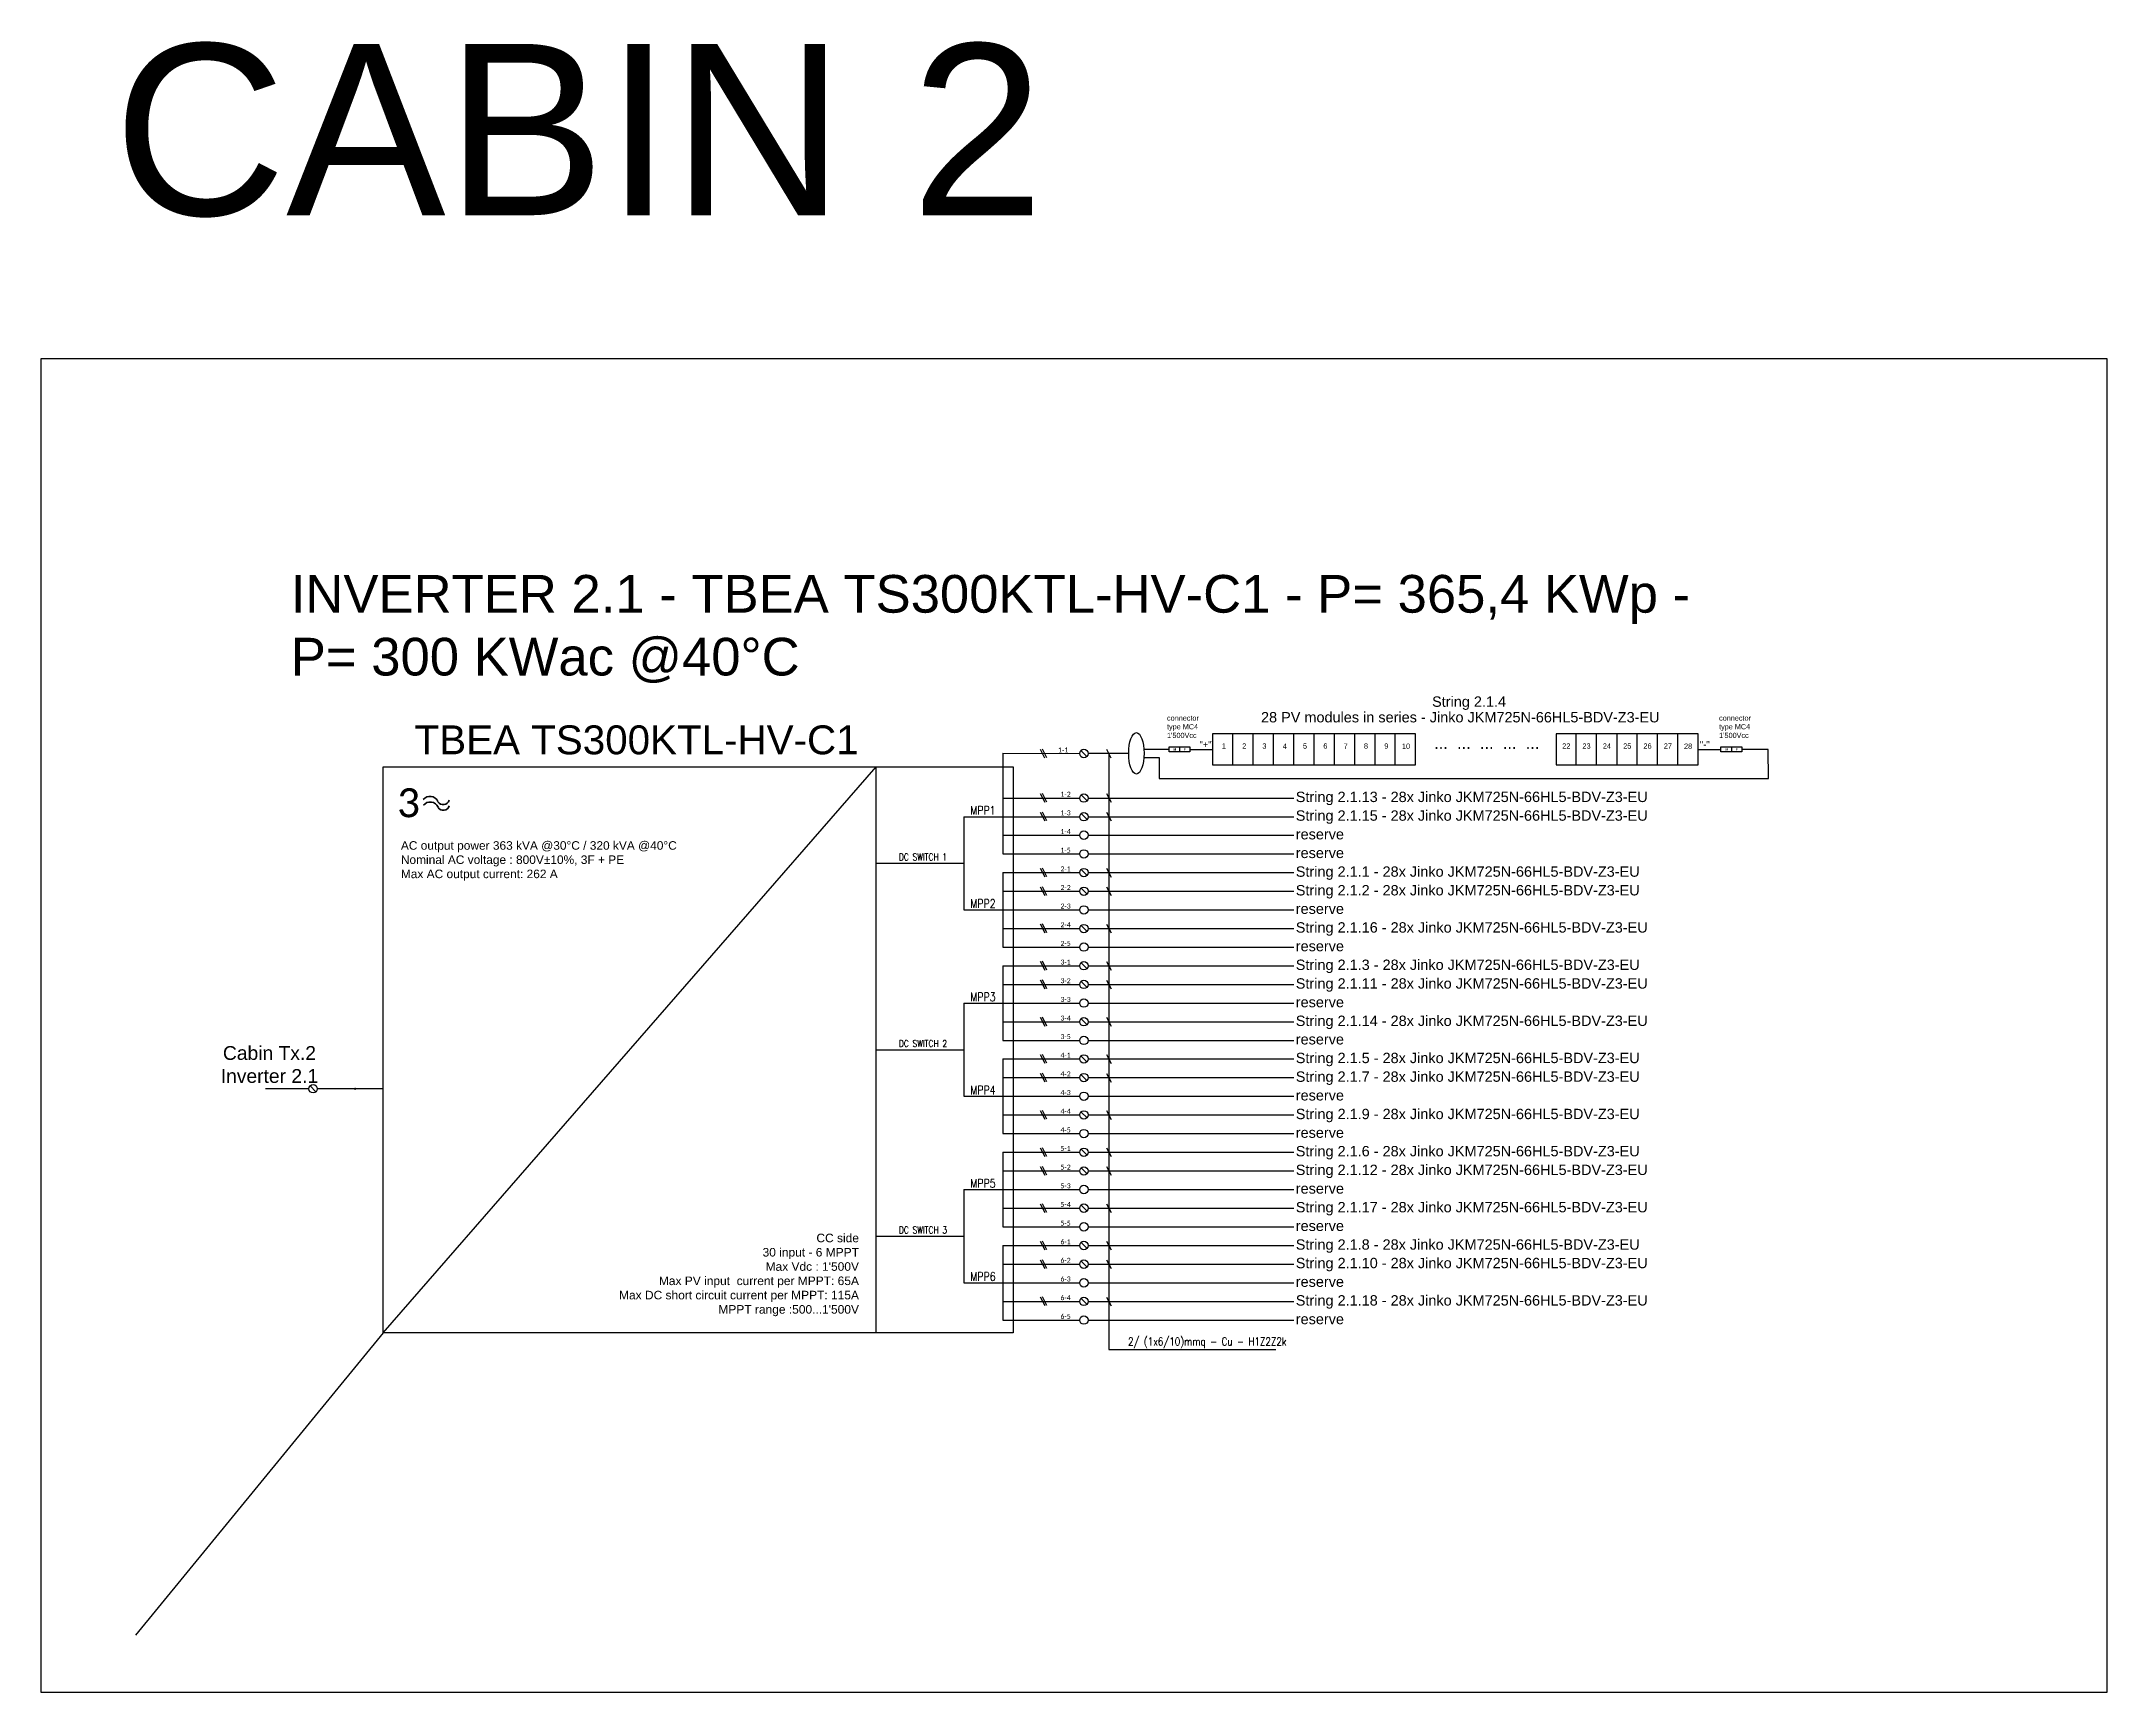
# Model space of a CAD drawing. Header units: millimetres. Extents: x 14856 to 141494, y 133975 to 167686.
# Drawn here: x 14856 to 26918, y 146011 to 155650 of the extents above; entities that cross this region are included whole.
import ezdxf

# ---------------------------------------------------------------- set-up
doc = ezdxf.new("R2010")
doc.units = ezdxf.units.MM
doc.linetypes.add('TRATTEGGIATA', pattern=[19.05, 12.7, -6.35])
doc.layers.add('-Testi', color=1, linetype='Continuous')
doc.layers.add('TRATTEGGIATA', color=40, linetype='TRATTEGGIATA')
doc.styles.add('Legend', font='calibri.ttf')
doc.styles.add('SIMPLEX', font='SIMPLEX', dxfattribs={"width": 0.8})
doc.styles.get("Standard").update_dxf_attribs({"font": 'arial.ttf'})

# ---------------------------------------------------------------- blocks, each defined once
blk = doc.blocks.new('P00102')
at = {"color": 1, "linetype": 'ByBlock', "lineweight": 25}
for p, q in [((0, 4), (-4, -4)), ((2, 4), (-2, -4)), ((4, 4), (0, -4))]:
    blk.add_line(p, q, dxfattribs=at)
blk = doc.blocks.new('P00')
at = {"color": 1}
for points in [[(-19, 26), (7, -25)], [(20, -25), (-6, 26)]]:
    blk.add_lwpolyline(points, dxfattribs=at)

msp = doc.modelspace()

# ---------------------------------------------------------------- linework, layer by layer
for points in [[(20471, 151495), (20471, 150907)], [(20962, 151475), (20927, 151510)], [(20970, 151494), (21090, 151494), (21090, 148014)], [(21076, 151518), (21102, 151467)], [(21503, 151532), (21503, 151502)], [(21563, 151517), (21696, 151517)], [(21696, 151608), (21696, 151426), (22882, 151426), (22882, 151608), (21696, 151608)], [(21815, 151426), (21815, 151608)], [(21933, 151426), (21933, 151607)], [(22052, 151425), (22052, 151607)], [(22170, 151426), (22170, 151608)], [(22289, 151426), (22289, 151607)], [(22408, 151425), (22408, 151607)], [(22526, 151426), (22526, 151608)], [(22645, 151426), (22645, 151607)], [(22763, 151425), (22763, 151607)], [(23702, 151608), (23702, 151426), (24532, 151426), (24532, 151608), (23702, 151608)], [(23820, 151426), (23820, 151608)], [(23939, 151426), (23939, 151607)], [(24058, 151425), (24058, 151607)], [(24176, 151426), (24176, 151608)], [(24295, 151426), (24295, 151607)], [(24295, 151426), (24295, 151607)], [(24413, 151425), (24413, 151607)], [(24413, 151425), (24413, 151607)], [(24532, 151426), (24532, 151608)], [(24532, 151517), (24665, 151517)], [(24726, 151532), (24726, 151502)], [(16852, 148111), (19731, 151415)], [(19731, 148111), (19731, 151415)], [(21077, 151259), (21103, 151208)], [(20963, 151216), (20928, 151251)], [(20963, 151107), (20928, 151142)], [(21077, 151150), (21103, 151099)], [(20243, 151124), (20471, 151124)], [(20243, 151124), (20243, 150580)], [(19731, 150852), (20243, 150852)], [(20471, 150798), (20471, 150363)], [(20963, 150781), (20928, 150815)], [(21077, 150823), (21103, 150772)], [(20963, 150672), (20928, 150706)], [(21077, 150715), (21103, 150664)], [(20243, 150580), (20471, 150580)], [(20963, 150454), (20928, 150489)], [(21077, 150497), (21103, 150446)], [(20471, 150254), (20471, 149818)], [(20963, 150236), (20928, 150271)], [(21077, 150279), (21103, 150228)], [(21077, 150170), (21103, 150119)], [(20963, 150127), (20928, 150162)], [(20243, 150036), (20471, 150036)], [(20243, 150036), (20243, 149492)], [(20963, 149910), (20928, 149945)], [(21077, 149953), (21103, 149902)], [(19731, 149764), (20243, 149764)], [(20471, 149710), (20471, 149274)], [(20963, 149692), (20928, 149727)], [(21077, 149735), (21103, 149684)], [(20963, 149583), (20928, 149618)], [(21077, 149626), (21103, 149575)], [(16460, 149519), (16426, 149553)], [(16852, 149536), (16468, 149536)], [(20243, 149492), (20471, 149492)], [(20963, 149366), (20928, 149400)], [(21077, 149409), (21103, 149357)], [(20471, 149165), (20471, 148730)], [(20963, 149148), (20928, 149183)], [(21077, 149191), (21103, 149140)], [(21077, 149082), (21103, 149031)], [(20963, 149039), (20928, 149074)], [(20243, 148948), (20471, 148948)], [(20243, 148948), (20243, 148403)], [(20963, 148821), (20928, 148856)], [(21077, 148864), (21103, 148813)], [(19731, 148676), (20243, 148676)], [(20471, 148621), (20471, 148186)], [(20963, 148604), (20928, 148639)], [(21077, 148647), (21103, 148596)], [(20963, 148495), (20928, 148530)], [(21077, 148538), (21103, 148487)], [(20243, 148403), (20471, 148403)], [(20963, 148277), (20928, 148312)], [(21077, 148320), (21103, 148269)], [(21090, 148014), (22065, 148014)]]:
    msp.add_lwpolyline(points)
at = {"color": 40}
for points in [[(20471, 151495), (20920, 151493)], [(20969, 151494), (21206, 151494)], [(21296, 151519), (21441, 151519)], [(21296, 151469), (21385, 151469), (21385, 151347), (24942, 151347), (24941, 151517), (24787, 151517)]]:
    msp.add_lwpolyline(points, dxfattribs=at)
for points in [[(21442, 151532), (21563, 151532), (21563, 151502), (21442, 151502)], [(24665, 151532), (24787, 151532), (24787, 151502), (24665, 151502)], [(16852, 151415), (20532, 151415), (20532, 148111), (16852, 148111)]]:
    msp.add_lwpolyline(points, close=True)
at = {"color": 40, "linetype": 'Continuous'}
for points in [[(20471, 151233), (20921, 151233)], [(20970, 151233), (22170, 151233)], [(20471, 151124), (20921, 151124)], [(20970, 151124), (22170, 151124)], [(20471, 150798), (20921, 150798)], [(20970, 150798), (22170, 150798)], [(20471, 150689), (20921, 150689)], [(20970, 150689), (22170, 150689)], [(20471, 150471), (20921, 150471)], [(20970, 150471), (22170, 150471)], [(20471, 150254), (20921, 150254)], [(20970, 150254), (22170, 150254)], [(20471, 150145), (20921, 150145)], [(20970, 150145), (22170, 150145)], [(20471, 149927), (20921, 149927)], [(20970, 149927), (22170, 149927)]]:
    msp.add_lwpolyline(points, dxfattribs=at)
at = {"color": 8, "linetype": 'Continuous'}
for points in [[(20471, 151016), (20921, 151016)], [(20970, 151016), (22170, 151016)], [(20471, 150907), (20921, 150907)], [(20970, 150907), (22170, 150907)], [(20471, 150580), (20921, 150580)], [(20970, 150580), (22170, 150580)], [(20471, 150363), (20921, 150363)], [(20970, 150363), (22170, 150363)], [(20471, 150036), (20921, 150036)], [(20970, 150036), (22170, 150036)], [(20471, 149818), (20921, 149818)], [(20970, 149818), (22170, 149818)], [(20471, 149492), (20921, 149492)], [(20970, 149492), (22170, 149492)], [(20471, 149274), (20921, 149274)], [(20970, 149274), (22170, 149274)], [(20471, 148948), (20921, 148948)], [(20970, 148948), (22170, 148948)], [(20471, 148730), (20921, 148730)], [(20970, 148730), (22170, 148730)], [(20471, 148403), (20921, 148403)], [(20970, 148403), (22170, 148403)], [(20471, 148186), (20921, 148186)], [(20970, 148186), (22170, 148186)]]:
    msp.add_lwpolyline(points, dxfattribs=at)
at = {"color": 4}
msp.add_lwpolyline([(16418, 149536), (16166, 149536)], dxfattribs=at)
for centre in [(20945, 151493), (16443, 149536)]:
    msp.add_circle(centre, 24.6)
at = {"color": 7}
for centre in [(20945, 151233), (20945, 151124), (20945, 150798), (20945, 150689), (20945, 150471), (20945, 150254), (20945, 150145), (20945, 149927), (20945, 149710), (20945, 149601), (20945, 149383), (20945, 149165), (20945, 149056), (20945, 148839), (20945, 148621), (20945, 148512), (20945, 148295)]:
    msp.add_circle(centre, 24.6, dxfattribs=at)
at = {"color": 8}
for centre in [(20945, 151016), (20945, 150907), (20945, 150580), (20945, 150363), (20945, 150036), (20945, 149818), (20945, 149492), (20945, 149274), (20945, 148948), (20945, 148730), (20945, 148403), (20945, 148186)]:
    msp.add_circle(centre, 24.6, dxfattribs=at)
at = {"lineweight": 35}
for centre, radius, start, end in [((17126, 151193), 50.1, 22.5771, 141.9874), ((17127, 151160), 50.1, 22.5771, 141.9874), ((17203, 151231), 36.5, 211.9962, 342.6174), ((17204, 151198), 36.5, 211.9962, 342.6174)]:
    msp.add_arc(centre, radius, start, end, dxfattribs=at)
msp.add_ellipse((21251, 151494), major_axis=(0, -121), ratio=0.370747)
at = {"layer": 'Defpoints', "color": 1}
msp.add_line((16852, 148111), (15407, 146347), dxfattribs=at)
msp.add_lwpolyline([(14856, 153798), (26918, 153798), (26918, 146011), (14856, 146011)], close=True, dxfattribs=at)
at = {"layer": 'TRATTEGGIATA', "color": 40, "linetype": 'Continuous', "ltscale": 0.5}
for points in [[(20471, 149710), (20921, 149710)], [(20970, 149710), (22170, 149710)], [(20471, 149601), (20921, 149601)], [(20970, 149601), (22170, 149601)], [(20471, 149383), (20921, 149383)], [(20970, 149383), (22170, 149383)], [(20471, 149165), (20921, 149165)], [(20970, 149165), (22170, 149165)], [(20471, 149056), (20921, 149056)], [(20970, 149056), (22170, 149056)], [(20471, 148839), (20921, 148839)], [(20970, 148839), (22170, 148839)], [(20471, 148621), (20921, 148621)], [(20970, 148621), (22170, 148621)], [(20471, 148512), (20921, 148512)], [(20970, 148512), (22170, 148512)], [(20471, 148295), (20921, 148295)], [(20970, 148295), (22170, 148295)]]:
    msp.add_lwpolyline(points, dxfattribs=at)

# ---------------------------------------------------------------- block references
for name, p in [('P00', (20708, 151493)), ('P00', (20709, 151233)), ('P00', (20709, 151125)), ('P00', (20709, 150798)), ('P00', (20709, 150689)), ('P00', (20709, 150472)), ('P00', (20709, 150254)), ('P00', (20709, 150145)), ('P00', (20709, 149927)), ('P00', (20709, 149710)), ('P00', (20709, 149601)), ('P00102', (16688, 149536)), ('P00', (20709, 149383)), ('P00', (20709, 149165)), ('P00', (20709, 149057)), ('P00', (20709, 148839)), ('P00', (20709, 148621)), ('P00', (20709, 148512)), ('P00', (20709, 148295))]:
    msp.add_blockref(name, p)

# ---------------------------------------------------------------- texts
at = {"layer": '-Testi', "color": 7, "attachment_point": 5, "style": 'SIMPLEX'}
for s, insert, char_height, width in [('MPP1', (20355, 151161), 50, 54.43), ('DC SWITCH 1', (20005, 150889), 40, 391.73), ('MPP2', (20355, 150617), 50, 54.43), ('MPP3', (20355, 150072), 50, 54.43), ('DC SWITCH 2', (20005, 149800), 40, 391.73), ('MPP4', (20355, 149528), 50, 54.43), ('MPP5', (20355, 148984), 50, 54.43), ('DC SWITCH 3', (20005, 148712), 40, 391.73), ('MPP6', (20355, 148440), 50, 54.43), ('2/ (1x6/10)mmq - Cu - H1Z2Z2k', (21665, 148053), 46.62, 1811.15)]:
    msp.add_mtext(s, dxfattribs=dict(at, insert=insert, char_height=char_height, width=width))
for s, insert, char_height, width, attachment_point in [('CABIN 2', (15277, 155635), 1000, 9076.37, 1), ('INVERTER 2.1 - TBEA TS300KTL-HV-C1 - P= 365,4 KWp - P= 300 KWac @40°C', (16313, 152535), 220, 8459.92, 1), ('28 PV modules in series - Jinko JKM725N-66HL5-BDV-Z3-EU', (21979, 151735), 60.44, 2681.98, 1), ('TBEA TS300KTL-HV-C1', (17036, 151657), 168.7, 3487.59, 1), ("connector type MC4\\P1'500Vcc", (21430, 151715), 30.34, 266.35, 1), ("connector type MC4\\P1'500Vcc", (24654, 151715), 30.34, 266.35, 1), ('\\pxql;{\\fArial|b1|i0|c0|p34;M}', (21467, 151524), 13.78, 16.7, 1), ('\\pxql;{\\fArial|b1|i0|c0|p34;F}', (21528, 151524), 13.78, 16.7, 1), ("''+''", (21619, 151565), 38.1, 72.4, 1), ('1 ', (21750, 151552), 30.8, 30.84, 1), ('2 ', (21869, 151552), 30.8, 30.84, 1), ('3 ', (21987, 151552), 30.8, 30.84, 1), ('4 ', (22106, 151551), 30.8, 30.84, 1), ('5 ', (22224, 151552), 30.8, 30.84, 1), ('6 ', (22343, 151552), 30.8, 30.84, 1), ('7 ', (22461, 151551), 30.8, 30.84, 1), ('8 ', (22580, 151552), 30.8, 30.84, 1), ('9 ', (22699, 151552), 30.8, 30.84, 1), ('10 ', (22802, 151551), 30.8, 30.84, 1), ('...  ...  ...  ...  ... ', (22990, 151589), 68.89, 747.03, 1), ('22 ', (23738, 151552), 30.8, 30.84, 1), ('23 ', (23856, 151552), 30.8, 30.84, 1), ('24 ', (23975, 151552), 30.8, 30.84, 1), ('25 ', (24094, 151552), 30.8, 30.84, 1), ('26 ', (24212, 151552), 30.8, 30.84, 1), ('27', (24331, 151552), 30.8, 30.84, 1), ('28 ', (24449, 151551), 30.8, 30.84, 1), ("''-''", (24541, 151565), 38.1, 72.4, 1), ('\\pxql;{\\fArial|b1|i0|c0|p34;M}', (24691, 151524), 13.78, 16.7, 1), ('\\pxql;{\\fArial|b1|i0|c0|p34;F}', (24751, 151524), 13.78, 16.7, 1), ('AC output power 363 kVA @30°C / 320 kVA @40°C\\PNominal AC voltage : 800V±10%, 3F + PE \\PMax AC output current: 262 A', (16956, 150981), 49.77, 2205.22, 1), ('\\pxqc;Cabin Tx.2\\PInverter 2.1', (15733, 149785), 80.48, 910.84, 1), ("CC side\\P30 input - 6 MPPT \\PMax Vdc : 1'500V\\PMax PV input  current per MPPT: 65A\\PMax DC short circuit current per MPPT: 115A \\PMPPT range :500...1'500V ", (19631, 148690), 50, 1795.44, 3)]:
    msp.add_mtext(s, dxfattribs=dict(insert=insert, char_height=char_height, width=width, attachment_point=attachment_point))
at = {"color": 7, "char_height": 60.44, "width": 4500, "attachment_point": 1}
for s, insert in [('String 2.1.4', (22978, 151826)), ('String 2.1.13 - 28x Jinko JKM725N-66HL5-BDV-Z3-EU', (22182, 151270)), ('String 2.1.15 - 28x Jinko JKM725N-66HL5-BDV-Z3-EU', (22182, 151161)), ('String 2.1.1 - 28x Jinko JKM725N-66HL5-BDV-Z3-EU', (22182, 150834)), ('String 2.1.2 - 28x Jinko JKM725N-66HL5-BDV-Z3-EU', (22182, 150725)), ('String 2.1.16 - 28x Jinko JKM725N-66HL5-BDV-Z3-EU', (22182, 150508)), ('String 2.1.3 - 28x Jinko JKM725N-66HL5-BDV-Z3-EU', (22182, 150290)), ('String 2.1.11 - 28x Jinko JKM725N-66HL5-BDV-Z3-EU', (22182, 150181)), ('String 2.1.14 - 28x Jinko JKM725N-66HL5-BDV-Z3-EU', (22182, 149963)), ('String 2.1.5 - 28x Jinko JKM725N-66HL5-BDV-Z3-EU', (22182, 149746)), ('String 2.1.7 - 28x Jinko JKM725N-66HL5-BDV-Z3-EU', (22182, 149637)), ('String 2.1.9 - 28x Jinko JKM725N-66HL5-BDV-Z3-EU', (22182, 149419)), ('String 2.1.6 - 28x Jinko JKM725N-66HL5-BDV-Z3-EU', (22182, 149202)), ('String 2.1.12 - 28x Jinko JKM725N-66HL5-BDV-Z3-EU', (22182, 149093)), ('String 2.1.17 - 28x Jinko JKM725N-66HL5-BDV-Z3-EU', (22182, 148875)), ('String 2.1.8 - 28x Jinko JKM725N-66HL5-BDV-Z3-EU', (22182, 148657)), ('String 2.1.10 - 28x Jinko JKM725N-66HL5-BDV-Z3-EU', (22182, 148549)), ('String 2.1.18 - 28x Jinko JKM725N-66HL5-BDV-Z3-EU', (22182, 148331))]:
    msp.add_mtext(s, dxfattribs=dict(at, insert=insert))
at = {"insert": (20794, 151528), "char_height": 28.9, "attachment_point": 1, "style": 'Legend'}
msp.add_mtext_dynamic_manual_height_columns('1-1', width=87.84, gutter_width=145, heights=[0], dxfattribs=at)
at = {"insert": (16934, 151290), "char_height": 169, "width": 2757.72, "attachment_point": 1, "style": 'Legend'}
msp.add_mtext('3', dxfattribs=at)
at = {"color": 7, "char_height": 28.9, "width": 87.84, "attachment_point": 1, "style": 'Legend'}
for s, insert in [('1-2', (20808, 151270)), ('1-3', (20808, 151161)), ('2-1', (20808, 150834)), ('2-2', (20808, 150725)), ('2-4', (20808, 150508)), ('3-1', (20808, 150290)), ('3-2', (20808, 150181)), ('3-4', (20808, 149963)), ('4-1', (20808, 149746)), ('4-2', (20808, 149637)), ('4-4', (20808, 149419)), ('5-1', (20808, 149202)), ('5-2', (20808, 149093)), ('5-4', (20808, 148875)), ('6-1', (20808, 148657)), ('6-2', (20808, 148549)), ('6-4', (20808, 148331))]:
    msp.add_mtext(s, dxfattribs=dict(at, insert=insert))
at = {"color": 8, "char_height": 28.9, "width": 87.84, "attachment_point": 1, "style": 'Legend'}
for s, insert in [('1-4', (20808, 151052)), ('1-5', (20808, 150943)), ('2-3', (20808, 150617)), ('2-5', (20808, 150399)), ('3-3', (20808, 150072)), ('3-5', (20808, 149855)), ('4-3', (20808, 149528)), ('4-5', (20808, 149310)), ('5-3', (20808, 148984)), ('5-5', (20808, 148766)), ('6-3', (20808, 148440)), ('6-5', (20808, 148222))]:
    msp.add_mtext(s, dxfattribs=dict(at, insert=insert))
at = {"color": 8, "char_height": 60.4, "width": 4500, "attachment_point": 1}
for insert in [(22182, 151052), (22182, 150943), (22182, 150617), (22182, 150399), (22182, 150072), (22182, 149855), (22182, 149528), (22182, 149310), (22182, 148984), (22182, 148766), (22182, 148440), (22182, 148222)]:
    msp.add_mtext('reserve', dxfattribs=dict(at, insert=insert))

doc.saveas('drawing.dxf')
